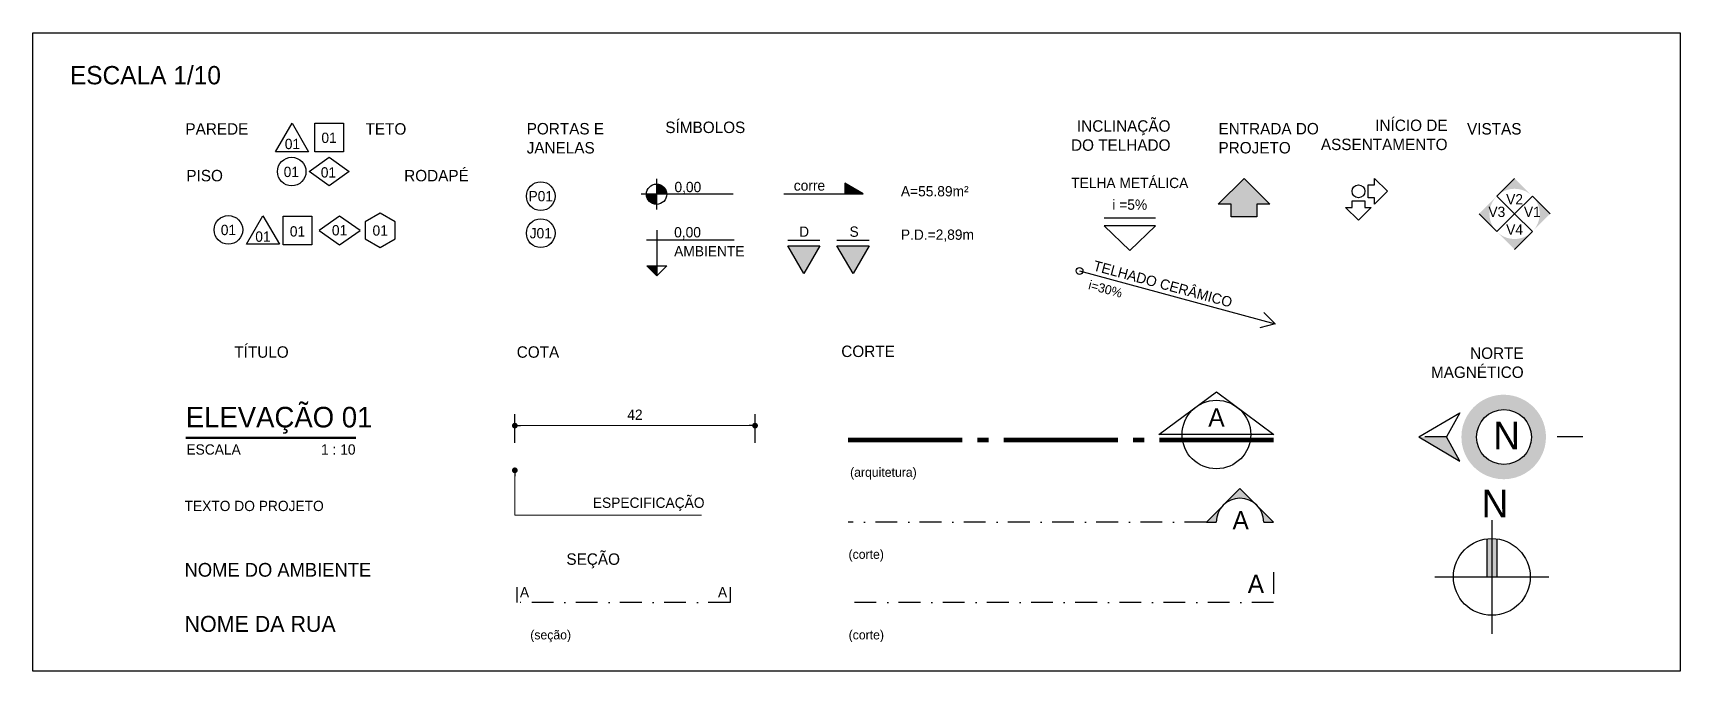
# Model space of a CAD drawing. Header units: centimetres. Extents: x 0 to 936050, y -139216 to 99734.
# Drawn here: x 40300.7 to 40588.7, y -70797.6 to -70686 of the extents above; entities that cross this region are included whole.
import ezdxf
from ezdxf.enums import TextEntityAlignment as Align

# ---------------------------------------------------------------- set-up
doc = ezdxf.new("R2010")
doc.units = ezdxf.units.CM
doc.header["$LTSCALE"] = 4
doc.linetypes.add('DASHDOT', pattern=[25.4, 12.7, -6.35, 0, -6.35])
for name, color, linetype in [('B-CORTE', 4, 'DASHDOT'), ('B-COTAS', 1, 'Continuous'), ('B-SIMBOLOS', 2, 'Continuous'), ('C-TEXTO-02', 2, 'Continuous')]:
    doc.layers.add(name, color=color, linetype=linetype)
doc.layers.add('C-TEXTO-01', color=2, linetype='Continuous', lineweight=20)
doc.layers.add('C-TEXTO-03', color=2, linetype='Continuous', lineweight=20)
doc.styles.add('Esc.10', font='ERASLGHT.TTF', dxfattribs={"height": 1.8})
doc.styles.add('Esc.20', font='ERASLGHT.TTF', dxfattribs={"height": 3.6})
doc.styles.add('RSA', font='arial.ttf')
doc.styles.add('S0', font='ERASDEMI.TTF')
doc.styles.add('S1', font='romans.shx', dxfattribs={"height": 100})
doc.styles.add('S2', font='romans.shx', dxfattribs={"height": 0.2})
doc.styles.add('Símbolos', font='ERASLGHT.TTF')
doc.dimstyles.new('ARQ10', dxfattribs={"dimscale": 10, "dimtxt": 1.8, "dimasz": 0.1, "dimexe": 0.2, "dimexo": 0.2, "dimgap": 0.1, "dimtad": 1, "dimzin": 12, "dimdsep": 46, "dimtxsty": 'Esc.10', "dimblk1": 'DOT', "dimblk2": 'DOT', "dimsah": 1, "dimcen": 0.4, "dimclrd": 256, "dimclre": 256, "dimclrt": 2, "dimadec": 0, "dimazin": 0, "dimtfac": 1, "dimtix": 1, "dimtmove": 2, "dimatfit": 3, "dimldrblk": 'DOT', "dimfxl": 0.3, "dimfxlon": 1, "dimtolj": 1, "dimtzin": 12, "dimlwd": 9, "dimarcsym": 0})

msp = doc.modelspace()

# ---------------------------------------------------------------- texts
at = {"layer": 'B-COTAS', "color": 2, "insert": (40398.621, -70767.275), "char_height": 1.8, "width": 18.39397, "attachment_point": 1, "style": 'Esc.20'}
msp.add_mtext('ESPECIFICAÇÃO', dxfattribs=at)
at = {"layer": 'C-TEXTO-01', "char_height": 1.8, "attachment_point": 7, "style": 'Símbolos'}
for s, insert in [('corre', (40433.749, -70713.612)), ('A=55.89m²', (40452.476, -70714.618)), ('P.D.=2,89m', (40452.476, -70722.52))]:
    msp.add_mtext(s, dxfattribs=dict(at, insert=insert))
at = {"layer": 'C-TEXTO-01', "attachment_point": 1, "style": 'Símbolos'}
for s, insert, char_height, width in [('TEXTO DO PROJETO', (40327.243, -70767.835), 1.8, 39.18088), ('A', (40510.453, -70769.648), 3.2, 4.97808), ('A', (40513.114, -70780.773), 3.2, 4.53046)]:
    msp.add_mtext(s, dxfattribs=dict(at, insert=insert, char_height=char_height, width=width))
at = {"layer": 'C-TEXTO-02', "insert": (40327.439, -70756.115), "char_height": 3.6, "attachment_point": 7, "style": 'Símbolos'}
msp.add_mtext('ELEVAÇÃO 01', dxfattribs=at)
at = {"layer": 'C-TEXTO-02', "attachment_point": 1, "style": 'Símbolos'}
for s, insert, char_height, width in [('ESCALA                     1 : 10', (40327.569, -70757.964), 1.8, 40.5082), ('NOME DO AMBIENTE', (40327.243, -70778.712), 2.4, 39.18088)]:
    msp.add_mtext(s, dxfattribs=dict(at, insert=insert, char_height=char_height, width=width))
at = {"layer": 'C-TEXTO-03', "attachment_point": 1, "style": 'Símbolos'}
for s, insert, char_height, width in [('A', (40385.873, -70782.93), 1.8, 2.0591), ('A', (40420.498, -70782.93), 1.8, 2.0591), ('NOME DA RUA', (40327.243, -70787.967), 2.8, 39.18088)]:
    msp.add_mtext(s, dxfattribs=dict(at, insert=insert, char_height=char_height, width=width))
at = {"layer": 'DEFPOINTS', "color": 9, "insert": (40307.2, -70695.036), "char_height": 3.2, "attachment_point": 7, "style": 'Símbolos'}
msp.add_mtext('ESCALA 1/10', dxfattribs=at)
at = {"layer": 'DEFPOINTS', "width": 18.05151, "attachment_point": 3, "style": 'Símbolos'}
for s, insert, char_height in [('\\A1;\\pxql;PAREDE', (40345.449, -70701.794), 2), ('\\A1;\\pxql;TETO', (40376.935, -70701.794), 2), ('\\A1;\\pxql;PORTAS E JANELAS', (40405.107, -70701.754), 2), ('\\A1;SÍMBOLOS', (40425.268, -70701.512), 2), ('INCLINAÇÃO\\PDO TELHADO', (40499.608, -70701.28), 2), ('\\pxql;ENTRADA DO\\PPROJETO', (40526.053, -70701.749), 2), ('INÍCIO DE \\PASSENTAMENTO', (40548.046, -70701.162), 2), ('{\\fAvantGarde Bk BT|b0|i0|c0|p34;VISTAS}', (40560.97, -70701.772), 2), ('\\A1;\\pxql;{\\fAvantGarde Bk BT|b0|i0|c0|p34;PISO}', (40345.609, -70709.959), 2), ('\\A1;RODAPÉ', (40376.935, -70709.959), 2), ('\\A1;{\\fAvantGarde Bk BT|b0|i0|c0|p34;TÍTULO}', (40345.449, -70740.816), 2), ('\\A1;\\pxql;COTA ', (40403.366, -70740.816), 2), ('{\\fAvantGarde Bk BT|b0|i0|c0|p34;CORTE }', (40451.416, -70740.691), 2), ('NORTE MAGNÉTICO', (40561.351, -70741.016), 2), ('{\\fAvantGarde Bk BT|b0|i0|c0|p34;(arquitetura)}', (40455.245, -70762.04), 1.6), ('{\\fAvantGarde Bk BT|b0|i0|c0|p34;SEÇÃO}', (40403.366, -70777.036), 2), ('{\\fAvantGarde Bk BT|b0|i0|c0|p34;(corte)}', (40449.506, -70776.39), 1.6), ('(seção)', (40394.816, -70790.483), 1.6), ('{\\fAvantGarde Bk BT|b0|i0|c0|p34;(corte)}', (40449.524, -70790.483), 1.6)]:
    msp.add_mtext(s, dxfattribs=dict(at, insert=insert, char_height=char_height))

# ---------------------------------------------------------------- blocks, each defined once
blk = doc.blocks.new('PADRÃO - ESPECIFICAÇÕES')
blk.add_lwpolyline([(-168, 276), (-24, 26), (-312, 26), (-168, 276)])
for points in [[(31, 276), (281, 276), (281, 26), (31, 26)], [(-19, -147), (156, -22), (331, -147), (156, -272)]]:
    blk.add_lwpolyline(points, close=True)
blk.add_circle((-171, -147), 125)
at = {"style": 'S1'}
for tag, p in [('PAREDE', (-164, 50)), ('TETO', (156, 103)), ('PISO', (-151, -195)), ('RODAPÉ', (156, -217))]:
    blk.add_attdef(tag, text='', height=100, dxfattribs=at).set_placement(p, align=Align.CENTER)
blk = doc.blocks.new('*U32')
blk.add_lwpolyline([(0.288, 0), (-0.288, 0), (0, 0.498)], close=True)
at = {"style": 'S2'}
blk.add_attdef('PAREDE', text='', height=0.2, dxfattribs=at).set_placement((0, 0.041), align=Align.CENTER)
blk = doc.blocks.new('PADRÃO - PISO')
blk.add_circle((0, 0), 0.25)
at = {"style": 'S2'}
blk.add_attdef('PISO', text='', height=0.2, dxfattribs=at).set_placement((0, -0.092), align=Align.CENTER)
blk = doc.blocks.new('PADRÃO - TETO')
blk.add_lwpolyline([(-0.25, -0.25), (-0.25, 0.25), (0.25, 0.25), (0.25, -0.25)], close=True)
at = {"style": 'S2'}
blk.add_attdef('TETO', text='', height=0.2, dxfattribs=at).set_placement((0, -0.105), align=Align.CENTER)
blk = doc.blocks.new('*U45')
blk.add_lwpolyline([(0.359, 0.25), (0, 0.5), (0, 0.5), (-0.359, 0.25), (-0.359, 0.25), (0, 0), (0.359, 0.25)])
at = {"style": 'S2'}
blk.add_attdef('RODAPÉ', text='', height=0.2, dxfattribs=at).set_placement((0, 0.145), align=Align.CENTER)
blk = doc.blocks.new('PADRÃO - DIVERSOS')
blk.add_lwpolyline([(0, 0.3), (-0.26, 0.15), (-0.26, -0.15), (0, -0.3), (0.26, -0.15), (0.26, 0.15)], close=True)
at = {"style": 'S2'}
blk.add_attdef('DIVERSOS', text='', height=0.2, dxfattribs=at).set_placement((0, -0.092), align=Align.CENTER)
blk = doc.blocks.new('*U42')
blk.add_hatch(color=256).paths.add_polyline_path([(0.485, 0.485), (0.97, 0), (0.485, -0.485, 0.414214)])
for p, q in [((0.485, 0.485), (0, 0)), ((0.97, 0), (0.485, 0.485)), ((0, 0), (0.485, -0.485))]:
    blk.add_line(p, q)
at = {"layer": 'B-SIMBOLOS', "style": 'S2'}
blk.add_attdef('V1-V2-V3-V4', text='', height=0.2, dxfattribs=at).set_placement((0.485, -0.086), align=Align.CENTER)
blk = doc.blocks.new('*U29')
blk.add_hatch(color=256).paths.add_polyline_path([(0.485, -0.485), (0, -0.97), (-0.485, -0.485, 0.414214)])
for p, q in [((0, 0), (-0.485, -0.485)), ((0.485, -0.485), (0, 0)), ((0, -0.97), (0.485, -0.485))]:
    blk.add_line(p, q)
at = {"layer": 'B-SIMBOLOS', "style": 'S2'}
blk.add_attdef('V1-V2-V3-V4', text='', height=0.2, dxfattribs=at).set_placement((0, -0.571), align=Align.CENTER)
blk = doc.blocks.new('*U30')
blk.add_hatch(color=256).paths.add_polyline_path([(-0.485, -0.485), (-0.97, 0), (-0.485, 0.485, 0.414214)])
for p, q in [((0, 0), (-0.485, 0.485)), ((-0.485, -0.485), (0, 0)), ((-0.97, 0), (-0.485, -0.485))]:
    blk.add_line(p, q)
at = {"layer": 'B-SIMBOLOS', "style": 'S2'}
blk.add_attdef('V1-V2-V3-V4', text='', height=0.2, dxfattribs=at).set_placement((-0.485, -0.086), align=Align.CENTER)
blk = doc.blocks.new('*U31')
blk.add_hatch(color=256).paths.add_polyline_path([(-0.485, 0.485), (0, 0.97), (0.485, 0.485, 0.414214)])
for p, q in [((0, 0.97), (-0.485, 0.485)), ((-0.485, 0.485), (0, 0)), ((0, 0), (0.485, 0.485))]:
    blk.add_line(p, q)
at = {"layer": 'B-SIMBOLOS', "style": 'S2'}
blk.add_attdef('V1-V2-V3-V4', text='', height=0.2, dxfattribs=at).set_placement((0, 0.399), align=Align.CENTER)
blk = doc.blocks.new('*U21')
h = blk.add_hatch(color=256)
h.paths.add_polyline_path([(0.269, 0.178), (0.269, 0), (0.447, 0, 0.414214)])
h.paths.add_polyline_path([(0.269, 0), (0.091, 0, 0.414214), (0.269, -0.178)])
for p, q in [((1.61, 0), (0, 0)), ((0.269, 0.269), (0.269, -0.269))]:
    blk.add_line(p, q)
blk.add_circle((0.269, 0), 0.178)
at = {"style": 'S2'}
blk.add_attdef('NÍVEL', (0.582, 0.036), '', height=0.2, dxfattribs=at)
blk = doc.blocks.new('PADRÃO - NIVEL AMBIENTE1')
blk.add_hatch(color=256).paths.add_polyline_path([(0.269, -0.447), (0.095, -0.447), (0.269, -0.62)])
for p, q in [((0.269, 0.178), (0.269, -0.62)), ((1.621, 0), (0.091, 0)), ((0.269, -0.62), (0.095, -0.447)), ((0.095, -0.447), (0.443, -0.447)), ((0.269, -0.62), (0.443, -0.447))]:
    blk.add_line(p, q)
at = {"style": 'S2'}
for tag, p in [('NÍVEL', (0.572, 0.051)), ('AMBIENTE', (0.572, -0.28))]:
    blk.add_attdef(tag, p, '', height=0.2, dxfattribs=at)
blk = doc.blocks.new('*U33')
blk.add_line((-0.45, 0.573), (0.45, 0.573))
blk.add_lwpolyline([(0, 0), (0.45, 0.433), (-0.45, 0.433)], close=True)
at = {"style": 'S2'}
for tag, p in [('COBERTURA', (0, 1.092)), ('INCLINAÇÃO', (0, 0.713))]:
    blk.add_attdef(tag, text='', height=0.2, dxfattribs=at).set_placement(p, align=Align.CENTER)
blk = doc.blocks.new('*U48')
blk.add_line((-1779.84, 292.55), (-1792.34, 292.55))
blk.add_lwpolyline([(-1786.09, 279.72), (-1792.34, 290.55), (-1779.84, 290.55)], close=True)
at = {"layer": 'C-TEXTO-01', "style": 'Símbolos'}
blk.add_text('S', height=4, dxfattribs=at).set_placement((-1787.45, 294.03))
blk = doc.blocks.new('*U47')
blk.add_line((6.25, 12.83), (-6.25, 12.83))
blk.add_lwpolyline([(0, 0), (-6.25, 10.83), (6.25, 10.83)], close=True)
at = {"layer": 'C-TEXTO-01', "style": 'Símbolos'}
blk.add_text('D', height=4, dxfattribs=at).set_placement((-1.82, 14.31))
blk = doc.blocks.new('DOT')
at = {"color": 0, "linetype": 'ByBlock'}
blk.add_line((-0.5, 0), (-1, 0), dxfattribs=at)
at = {"color": 0, "linetype": 'ByBlock', "const_width": 0.5}
blk.add_lwpolyline([(-0.25, 0, 1), (0.25, 0, 1)], format="xyb", close=True, dxfattribs=at)
blk = doc.blocks.new('*D58')
at = {"layer": 'B-COTAS', "lineweight": -2, "transparency": 16777216}
for p, q in [((40384.98, -70757.69), (40384.98, -70752.69)), ((40426.98, -70757.69), (40426.98, -70752.69))]:
    blk.add_line(p, q, dxfattribs=at)
at = {"layer": 'B-COTAS', "lineweight": 9, "transparency": 16777216}
blk.add_line((40385.98, -70754.69), (40425.98, -70754.69), dxfattribs=at)
at = {"layer": 'DEFPOINTS', "color": 0, "transparency": 16777216}
for p in [(40426.98, -70754.69), (40384.98, -70770.35), (40426.98, -70770.36)]:
    blk.add_point(p, dxfattribs=at)
at = {"layer": 'B-COTAS', "lineweight": 9, "transparency": 16777216, "rotation": 180}
blk.add_blockref('DOT', (40384.98, -70754.69), dxfattribs=at)
at = {"layer": 'B-COTAS', "lineweight": 9, "transparency": 16777216}
blk.add_blockref('DOT', (40426.98, -70754.69), dxfattribs=at)
at = {"layer": 'B-COTAS', "color": 2, "transparency": 16777216, "insert": (40405.98, -70752.78), "char_height": 1.8, "attachment_point": 5, "style": 'Esc.10'}
blk.add_mtext('\\A1;42', dxfattribs=at)
blk = doc.blocks.new('_Dot')
at = {"color": 0, "linetype": 'ByBlock', "lineweight": -2}
blk.add_line((-0.5, 0), (-1, 0), dxfattribs=at)
at = {"color": 0, "linetype": 'ByBlock', "const_width": 0.5}
blk.add_lwpolyline([(-0.25, 0, 1), (0.25, 0, 1)], format="xyb", close=True, dxfattribs=at)
blk = doc.blocks.new('A$C114277C9')
h = blk.add_hatch(color=256)
h.dxf.hatch_style = 1
h.paths.add_polyline_path([(852, 148), (852, 0), (1109, 0)])
for p, q in [((0, 0), (1109, 0)), ((1109, 0), (852, 148)), ((852, 148), (852, 0))]:
    blk.add_line(p, q)
blk = doc.blocks.new('JANELA')
blk.add_circle((0, 0), 31.2)
at = {"color": 7, "style": 'RSA'}
blk.add_attdef('J', text='', height=20, dxfattribs=at).set_placement((0, 0), align=Align.MIDDLE_CENTER)
blk = doc.blocks.new('SENTIDO INCL')
for p, q in [((0, 0), (295, 0)), ((295, 0), (275.1, 11.5)), ((295, 0), (275.1, -11.5))]:
    blk.add_line(p, q)
blk.add_circle((0, 0), 5)
at = {"color": 7, "style": 'RSA'}
for tag, p in [('SENTIDO', (17.9, 6)), ('INCLINAÇÃO', (18.3, -22.1))]:
    blk.add_attdef(tag, p, '', height=15, dxfattribs=at)
blk = doc.blocks.new('*U28')
for p, q in [((-0.5, 0.25), (0, 0.75)), ((0, 0.75), (0.5, 0.25)), ((-0.25, 0.25), (-0.5, 0.25)), ((-0.25, 0), (-0.25, 0.25)), ((0.25, 0), (-0.25, 0)), ((0.5, 0.25), (0.25, 0.25)), ((0.25, 0.25), (0.25, 0))]:
    blk.add_line(p, q)
blk = doc.blocks.new('*U41')
for p, q in [((0.187, -0.125), (0.187, 0.125)), ((0.187, 0.125), (0.312, 0.125)), ((0.312, 0.25), (0.562, 0)), ((0.312, 0.125), (0.312, 0.25)), ((0.562, 0), (0.312, -0.25)), ((0, -0.562), (-0.25, -0.313)), ((-0.25, -0.313), (-0.125, -0.313)), ((-0.125, -0.313), (-0.125, -0.187)), ((-0.125, -0.187), (0.125, -0.187)), ((0.25, -0.313), (0, -0.562)), ((0.125, -0.187), (0.125, -0.313)), ((0.125, -0.313), (0.25, -0.313)), ((0.312, -0.125), (0.187, -0.125)), ((0.312, -0.25), (0.312, -0.125))]:
    blk.add_line(p, q)
blk.add_circle((0, 0), 0.125)
blk = doc.blocks.new('*U40')
blk.add_lwpolyline([(40.25, 5.28), (46.53, 0.6), (33.97, 0.6)], close=True)
at = {"ltscale": 0.7, "const_width": 0.5}
for points in [[(12.5, 0), (0, 0)], [(15.37, 0), (14.12, 0)], [(29.5, 0), (17, 0)], [(32.37, 0), (31.12, 0)], [(46.5, 0), (34, 0)]]:
    blk.add_lwpolyline(points, dxfattribs=at)
blk.add_circle((40.25, 0.6), 3.75)
at = {"style": 'S0'}
blk.add_attdef('LETRA_CORTE', text='', height=2, dxfattribs=at).set_placement((40.25, 2.48), align=Align.MIDDLE_CENTER)
blk = doc.blocks.new('A$C7EF14637')
at = {"layer": 'B-SIMBOLOS'}
h = blk.add_hatch(color=251, dxfattribs=at)
h.dxf.hatch_style = 1
h.set_gradient(color1=(90, 98, 114), color2=(235, 235, 235), tint=0.01, name='INVCYLINDER')
h.paths.add_polyline_path([(48.32, -14.64, 1), (25.76, 14.63, 1)])
h.paths.add_polyline_path([(27.68, 12.14, -1), (46.4, -12.15, -1)], flags=16)
h.paths.add_polyline_path([(29.67, 9.56, -1), (44.42, -9.58, -1)], flags=0)
h.paths.add_polyline_path([(35.01, -8.05), (33.9, -6.62), (37.87, 5.17), (29.68, -1.14), (28.69, 0.14), (39.1, 8.16), (40.16, 6.77), (36.19, -5.04), (44.39, 1.29), (45.41, -0.04)], flags=0)
h = blk.add_hatch(color=251, dxfattribs=at)
h.dxf.hatch_style = 1
h.set_gradient(color1=(90, 98, 114), color2=(235, 235, 235), tint=0.01, name='INVCYLINDER')
h.paths.add_polyline_path([(46.4, -12.15, 1), (27.68, 12.14, 1)])
h.paths.add_polyline_path([(29.67, 9.56, -1), (44.42, -9.58, -1)], flags=16)
h.paths.add_polyline_path([(35.01, -8.05), (33.9, -6.62), (37.87, 5.17), (29.68, -1.14), (28.69, 0.14), (39.1, 8.16), (40.16, 6.77), (36.19, -5.04), (44.39, 1.29), (45.41, -0.04)], flags=0)
blk.add_hatch(color=256, dxfattribs=at).paths.add_polyline_path([(0, 0), (17.83, -10.63), (12.08, 0)])
for p, q in [((0, 0), (17.83, 10.63)), ((17.83, 10.63), (12.08, 0)), ((0, 0), (17.83, -10.63)), ((12.08, 0), (2.63, 0)), ((17.83, -10.63), (12.08, 0)), ((71.68, 0), (60.42, 0))]:
    blk.add_line(p, q, dxfattribs=at)
blk.add_circle((37.16, -0.02), 11.99, dxfattribs=at)
at = {"layer": 'C-TEXTO-03', "insert": (32.52, 6.64), "char_height": 12, "width": 11.9206, "attachment_point": 1, "style": 'Símbolos'}
blk.add_mtext('N', dxfattribs=at)
blk = doc.blocks.new('A$C6AB97AFF')
at = {"layer": 'B-SIMBOLOS'}
h = blk.add_hatch(color=252, dxfattribs=at)
h.set_gradient(color1=(132, 132, 132), one_color=1, tint=1, name='INVCURVED')
h.paths.add_polyline_path([(2.19, 16.65, 0.032761), (0, 16.79), (0, 0), (2.19, 0)])
h.paths.add_polyline_path([(0, 16.79, 0.032761), (-2.19, 16.65), (-2.19, 0), (0, 0)])
for p, q in [((0, 24.86), (0, -24.86)), ((-2.19, 16.65), (-2.19, 0)), ((2.19, 16.65), (2.19, 0)), ((-24.86, 0), (24.86, 0))]:
    blk.add_line(p, q, dxfattribs=at)
blk.add_circle((0, 0), 16.79, dxfattribs=at)
at = {"layer": 'C-TEXTO-03', "insert": (-4.41, 38.08), "char_height": 12, "width": 11.9206, "attachment_point": 1, "style": 'Símbolos'}
blk.add_mtext('N', dxfattribs=at)
blk = doc.blocks.new('A$C4B335074')
at = {"layer": 'B-CORTE', "linetype": 'Continuous'}
h = blk.add_hatch(color=256, dxfattribs=at)
h.paths.add_polyline_path([(14.71, 14.71), (7.35, 7.35, -0.414214), (22.06, 7.35)])
h.paths.add_polyline_path([(22.06, 7.35, -0.198912), (25.11, 0), (29.42, 0)])
h.paths.add_polyline_path([(7.35, 7.35), (0, 0), (4.31, 0, -0.198912)])
for p, q in [((14.71, 14.71), (0, 0)), ((29.42, 0), (14.71, 14.71)), ((0, 0), (4.31, 0)), ((25.11, 0), (29.42, 0))]:
    blk.add_line(p, q, dxfattribs=at)
at = {"layer": 'B-CORTE', "linetype": 'Continuous', "ltscale": 0.4}
blk.add_arc((14.71, 0), 10.4, 0, 180, dxfattribs=at)

# ---------------------------------------------------------------- dimensions: what is measured, and where the dimension line sits
at = {"layer": 'B-COTAS'}
dim = msp.add_linear_dim(base=(40426.977, -70754.694), p1=(40384.977, -70770.351), p2=(40426.977, -70770.356), dimstyle='ARQ10', dxfattribs=at)
dim.commit()
dim.dimension.update_dxf_attribs({"geometry": '*D58', "text_midpoint": (40405.977, -70752.78)})

# ---------------------------------------------------------------- hatches: boundary and pattern name
at = {"layer": 'B-SIMBOLOS'}
h = msp.add_hatch(color=256, dxfattribs=at)
h.dxf.hatch_style = 1
h.paths.add_polyline_path([(40512.473, -70711.446), (40507.973, -70715.946), (40510.223, -70715.946), (40510.223, -70718.196), (40514.723, -70718.196), (40514.723, -70715.946), (40516.973, -70715.946)])
h = msp.add_hatch(color=256, dxfattribs=at)
h.dxf.hatch_style = 1
h.paths.add_polyline_path([(40438.317, -70723.228), (40432.692, -70723.228), (40435.504, -70728.1)])
h = msp.add_hatch(color=256, dxfattribs=at)
h.dxf.hatch_style = 1
h.paths.add_polyline_path([(40446.918, -70723.229), (40441.293, -70723.229), (40444.105, -70728.101)])

# ---------------------------------------------------------------- linework, layer by layer
at = {"layer": 'B-CORTE', "ltscale": 0.075}
msp.add_line((40505.878, -70771.555), (40443.244, -70771.555), dxfattribs=at)
for points in [[(40517.644, -70780.298), (40517.644, -70785.648), (40443.244, -70785.648)], [(40422.619, -70782.973), (40422.619, -70785.648), (40385.419, -70785.648), (40385.419, -70782.973)]]:
    msp.add_lwpolyline(points, dxfattribs=at)
at = {"layer": 'C-TEXTO-01', "const_width": 0.4}
msp.add_lwpolyline([(40327.439, -70756.804), (40357.227, -70756.804)], dxfattribs=at)
at = {"layer": 'DEFPOINTS', "color": 9}
msp.add_lwpolyline([(40300.736, -70686), (40588.696, -70686), (40588.696, -70797.623), (40300.736, -70797.623)], close=True, dxfattribs=at)

# ---------------------------------------------------------------- block references
at = {"layer": 'B-CORTE', "xscale": 0.4000000000014552, "yscale": 0.4000000000014552, "zscale": 0.4000000000014552}
msp.add_blockref('A$C4B335074', (40505.878, -70771.555), dxfattribs=at)
at = {"layer": 'B-SIMBOLOS'}
ref = msp.add_blockref('PADRÃO - ESPECIFICAÇÕES', (40349.394, -70707.309), dxfattribs=dict(at, xscale=0.02000000000407454, yscale=0.02000000000407454, zscale=0.02000000000407454))
ref.add_attrib('RODAPÉ', '01', dxfattribs={"layer": 'C-TEXTO-01', "height": 1.8, "style": 'Símbolos'}).set_placement((40352.399, -70711.296), align=Align.CENTER)
ref.add_attrib('TETO', '01', dxfattribs={"layer": 'C-TEXTO-01', "height": 1.8, "style": 'Símbolos'}).set_placement((40352.505, -70705.243), align=Align.CENTER)
ref.add_attrib('PISO', '01', dxfattribs={"layer": 'C-TEXTO-01', "height": 1.8, "style": 'Símbolos'}).set_placement((40345.911, -70711.208), align=Align.CENTER)
ref.add_attrib('PAREDE', '01', dxfattribs={"layer": 'C-TEXTO-01', "height": 1.8, "style": 'Símbolos'}).set_placement((40346.104, -70706.319), align=Align.CENTER)
ref = msp.add_blockref('*U33', (40492.492, -70724.064), dxfattribs=dict(at, xscale=10, yscale=10, zscale=10))
ref.add_attrib('COBERTURA', 'TELHA METÁLICA', dxfattribs={"layer": 'C-TEXTO-01', "height": 1.8, "style": 'Símbolos'}).set_placement((40492.492, -70713.142), align=Align.CENTER)
ref.add_attrib('INCLINAÇÃO', 'i =5%', dxfattribs={"layer": 'C-TEXTO-01', "height": 1.8, "style": 'Símbolos'}).set_placement((40492.492, -70716.933), align=Align.CENTER)
ref = msp.add_blockref('JANELA', (40389.516, -70714.552), dxfattribs=dict(at, xscale=0.08035714285870199, yscale=0.08035714285870199, zscale=0.08035714285870199))
ref.add_attrib('J', 'P01', dxfattribs={"layer": 'C-TEXTO-01', "color": 1, "height": 1.8, "style": 'Símbolos'}).set_placement((40389.517, -70714.552), align=Align.MIDDLE_CENTER)
ref = msp.add_blockref('*U21', (40407.071, -70714.211), dxfattribs=dict(at, xscale=10, yscale=10, zscale=10))
ref.add_attrib('NÍVEL', '0,00', (40412.889, -70713.852), dxfattribs={"layer": 'C-TEXTO-01', "height": 1.8, "style": 'Esc.10'})
for name, p, xscale, yscale, zscale in [('A$C114277C9', (40432.011, -70714.124), 0.0125000000007276, 0.0125000000007276, 0.0125000000007276), ('*U28', (40512.473, -70718.196), 9, 9, 9), ('*U41', (40532.471, -70713.696), 9, 9, 9), ('*U47', (40435.504, -70728.1), 0.4500000000007276, 0.4500000000007276, 0.4500000000007276), ('*U48', (41247.848, -70853.976), 0.4500000000007276, 0.4500000000007276, 0.4500000000007276)]:
    msp.add_blockref(name, p, dxfattribs=dict(at, xscale=xscale, yscale=yscale, zscale=zscale))
ref = msp.add_blockref('*U31', (40559.766, -70717.653), dxfattribs=dict(at, xscale=6.400000000001455, yscale=6.400000000001455, zscale=6.400000000001455))
ref.add_attrib('V1-V2-V3-V4', 'V2', dxfattribs={"layer": 'C-TEXTO-01', "height": 1.8, "style": 'Símbolos'}).set_placement((40559.766, -70715.098), align=Align.MIDDLE_CENTER)
ref = msp.add_blockref('*U30', (40559.766, -70717.653), dxfattribs=dict(at, xscale=6.400000000001455, yscale=6.400000000001455, zscale=6.400000000001455))
ref.add_attrib('V1-V2-V3-V4', 'V3', dxfattribs={"layer": 'C-TEXTO-01', "height": 1.8, "style": 'Símbolos'}).set_placement((40556.663, -70718.201), align=Align.CENTER)
ref = msp.add_blockref('*U42', (40559.766, -70717.653), dxfattribs=dict(at, xscale=6.400000000001455, yscale=6.400000000001455, zscale=6.400000000001455))
ref.add_attrib('V1-V2-V3-V4', 'V1', dxfattribs={"layer": 'C-TEXTO-01', "height": 1.8, "style": 'Símbolos'}).set_placement((40562.87, -70718.201), align=Align.CENTER)
ref = msp.add_blockref('PADRÃO - PISO', (40334.913, -70720.445), dxfattribs=dict(at, xscale=10, yscale=10, zscale=10))
ref.add_attrib('PISO', '01', dxfattribs={"layer": 'C-TEXTO-01', "height": 1.8, "style": 'Símbolos'}).set_placement((40334.913, -70721.361), align=Align.CENTER)
ref = msp.add_blockref('*U32', (40340.947, -70722.945), dxfattribs=dict(at, xscale=10, yscale=10, zscale=10))
ref.add_attrib('PAREDE', '01', dxfattribs={"layer": 'C-TEXTO-01', "height": 1.8, "style": 'Símbolos'}).set_placement((40340.947, -70722.53), align=Align.CENTER)
ref = msp.add_blockref('PADRÃO - TETO', (40346.986, -70720.56), dxfattribs=dict(at, xscale=10, yscale=10, zscale=10))
ref.add_attrib('TETO', '01', dxfattribs={"layer": 'C-TEXTO-01', "height": 1.8, "style": 'Símbolos'}).set_placement((40346.986, -70721.615), align=Align.CENTER)
ref = msp.add_blockref('*U45', (40354.342, -70723.06), dxfattribs=dict(at, xscale=10, yscale=10, zscale=10))
ref.add_attrib('RODAPÉ', '01', dxfattribs={"layer": 'C-TEXTO-01', "height": 1.8, "style": 'Símbolos'}).set_placement((40354.342, -70721.417), align=Align.CENTER)
ref = msp.add_blockref('PADRÃO - DIVERSOS', (40361.444, -70720.541), dxfattribs=dict(at, xscale=10, yscale=10, zscale=10))
ref.add_attrib('DIVERSOS', '01', dxfattribs={"layer": 'C-TEXTO-01', "height": 1.8, "style": 'Símbolos'}).set_placement((40361.444, -70721.457), align=Align.CENTER)
ref = msp.add_blockref('JANELA', (40389.516, -70721.031), dxfattribs=dict(at, xscale=0.08035714285870199, yscale=0.08035714285870199, zscale=0.08035714285870199))
ref.add_attrib('J', 'J01', dxfattribs={"layer": 'C-TEXTO-01', "color": 1, "height": 1.8, "style": 'Símbolos'}).set_placement((40389.517, -70721.031), align=Align.MIDDLE_CENTER)
ref = msp.add_blockref('PADRÃO - NIVEL AMBIENTE1', (40407.115, -70722.275), dxfattribs=dict(at, xscale=10, yscale=10, zscale=10))
ref.add_attrib('NÍVEL', '0,00', (40412.836, -70721.765), dxfattribs={"layer": 'C-TEXTO-01', "height": 1.8, "style": 'Símbolos'})
ref.add_attrib('AMBIENTE', 'AMBIENTE', (40412.836, -70725.078), dxfattribs={"layer": 'C-TEXTO-01', "height": 1.8, "style": 'Símbolos'})
ref = msp.add_blockref('*U29', (40559.766, -70717.653), dxfattribs=dict(at, xscale=6.400000000001455, yscale=6.400000000001455, zscale=6.400000000001455))
ref.add_attrib('V1-V2-V3-V4', 'V4', dxfattribs={"layer": 'C-TEXTO-01', "height": 1.8, "style": 'Símbolos'}).set_placement((40559.766, -70721.305), align=Align.CENTER)
ref = msp.add_blockref('SENTIDO INCL', (40483.714, -70727.641), dxfattribs=dict(at, xscale=0.1199999999973943, yscale=0.1199999999973943, zscale=0.1199999999973943, rotation=344.8662196926493))
ref.add_attrib('INCLINAÇÃO', 'i=30%', (40485.136, -70730.774), dxfattribs={"layer": 'C-TEXTO-01', "height": 1.6, "rotation": 344.86622, "style": 'Símbolos'})
ref.add_attrib('SENTIDO', 'TELHADO CERÂMICO', (40485.972, -70727.511), dxfattribs={"layer": 'C-TEXTO-01', "height": 1.8, "rotation": 344.86622, "style": 'Símbolos'})
ref = msp.add_blockref('*U40', (40443.244, -70757.205), dxfattribs=dict(at, xscale=1.599999999998545, yscale=1.599999999998545, zscale=1.599999999998545))
ref.add_attrib('LETRA_CORTE', 'A', dxfattribs={"layer": 'C-TEXTO-01', "lineweight": -2, "height": 3.2, "style": 'Símbolos'}).set_placement((40507.644, -70753.245), align=Align.MIDDLE_CENTER)
at = {"layer": 'C-TEXTO-03', "xscale": 0.4000000000014552, "yscale": 0.4000000000014552, "zscale": 0.4000000000014552}
for name, p in [('A$C7EF14637', (40543.046, -70756.675)), ('A$C6AB97AFF', (40555.783, -70781.152))]:
    msp.add_blockref(name, p, dxfattribs=at)

msp.set_redraw_order([(e.dxf.handle, doc.entitydb.next_handle()) for e in msp.query("TEXT MTEXT ATTDEF DIMENSION ARC_DIMENSION")])  # texts and dimensions are drawn at this point

# ---------------------------------------------------------------- leaders
at = {"layer": 'B-COTAS'}
msp.add_leader([(40384.977, -70762.504), (40384.977, -70770.351), (40417.603, -70770.351)], dimstyle='ARQ10', dxfattribs=at)

doc.saveas('drawing.dxf')
